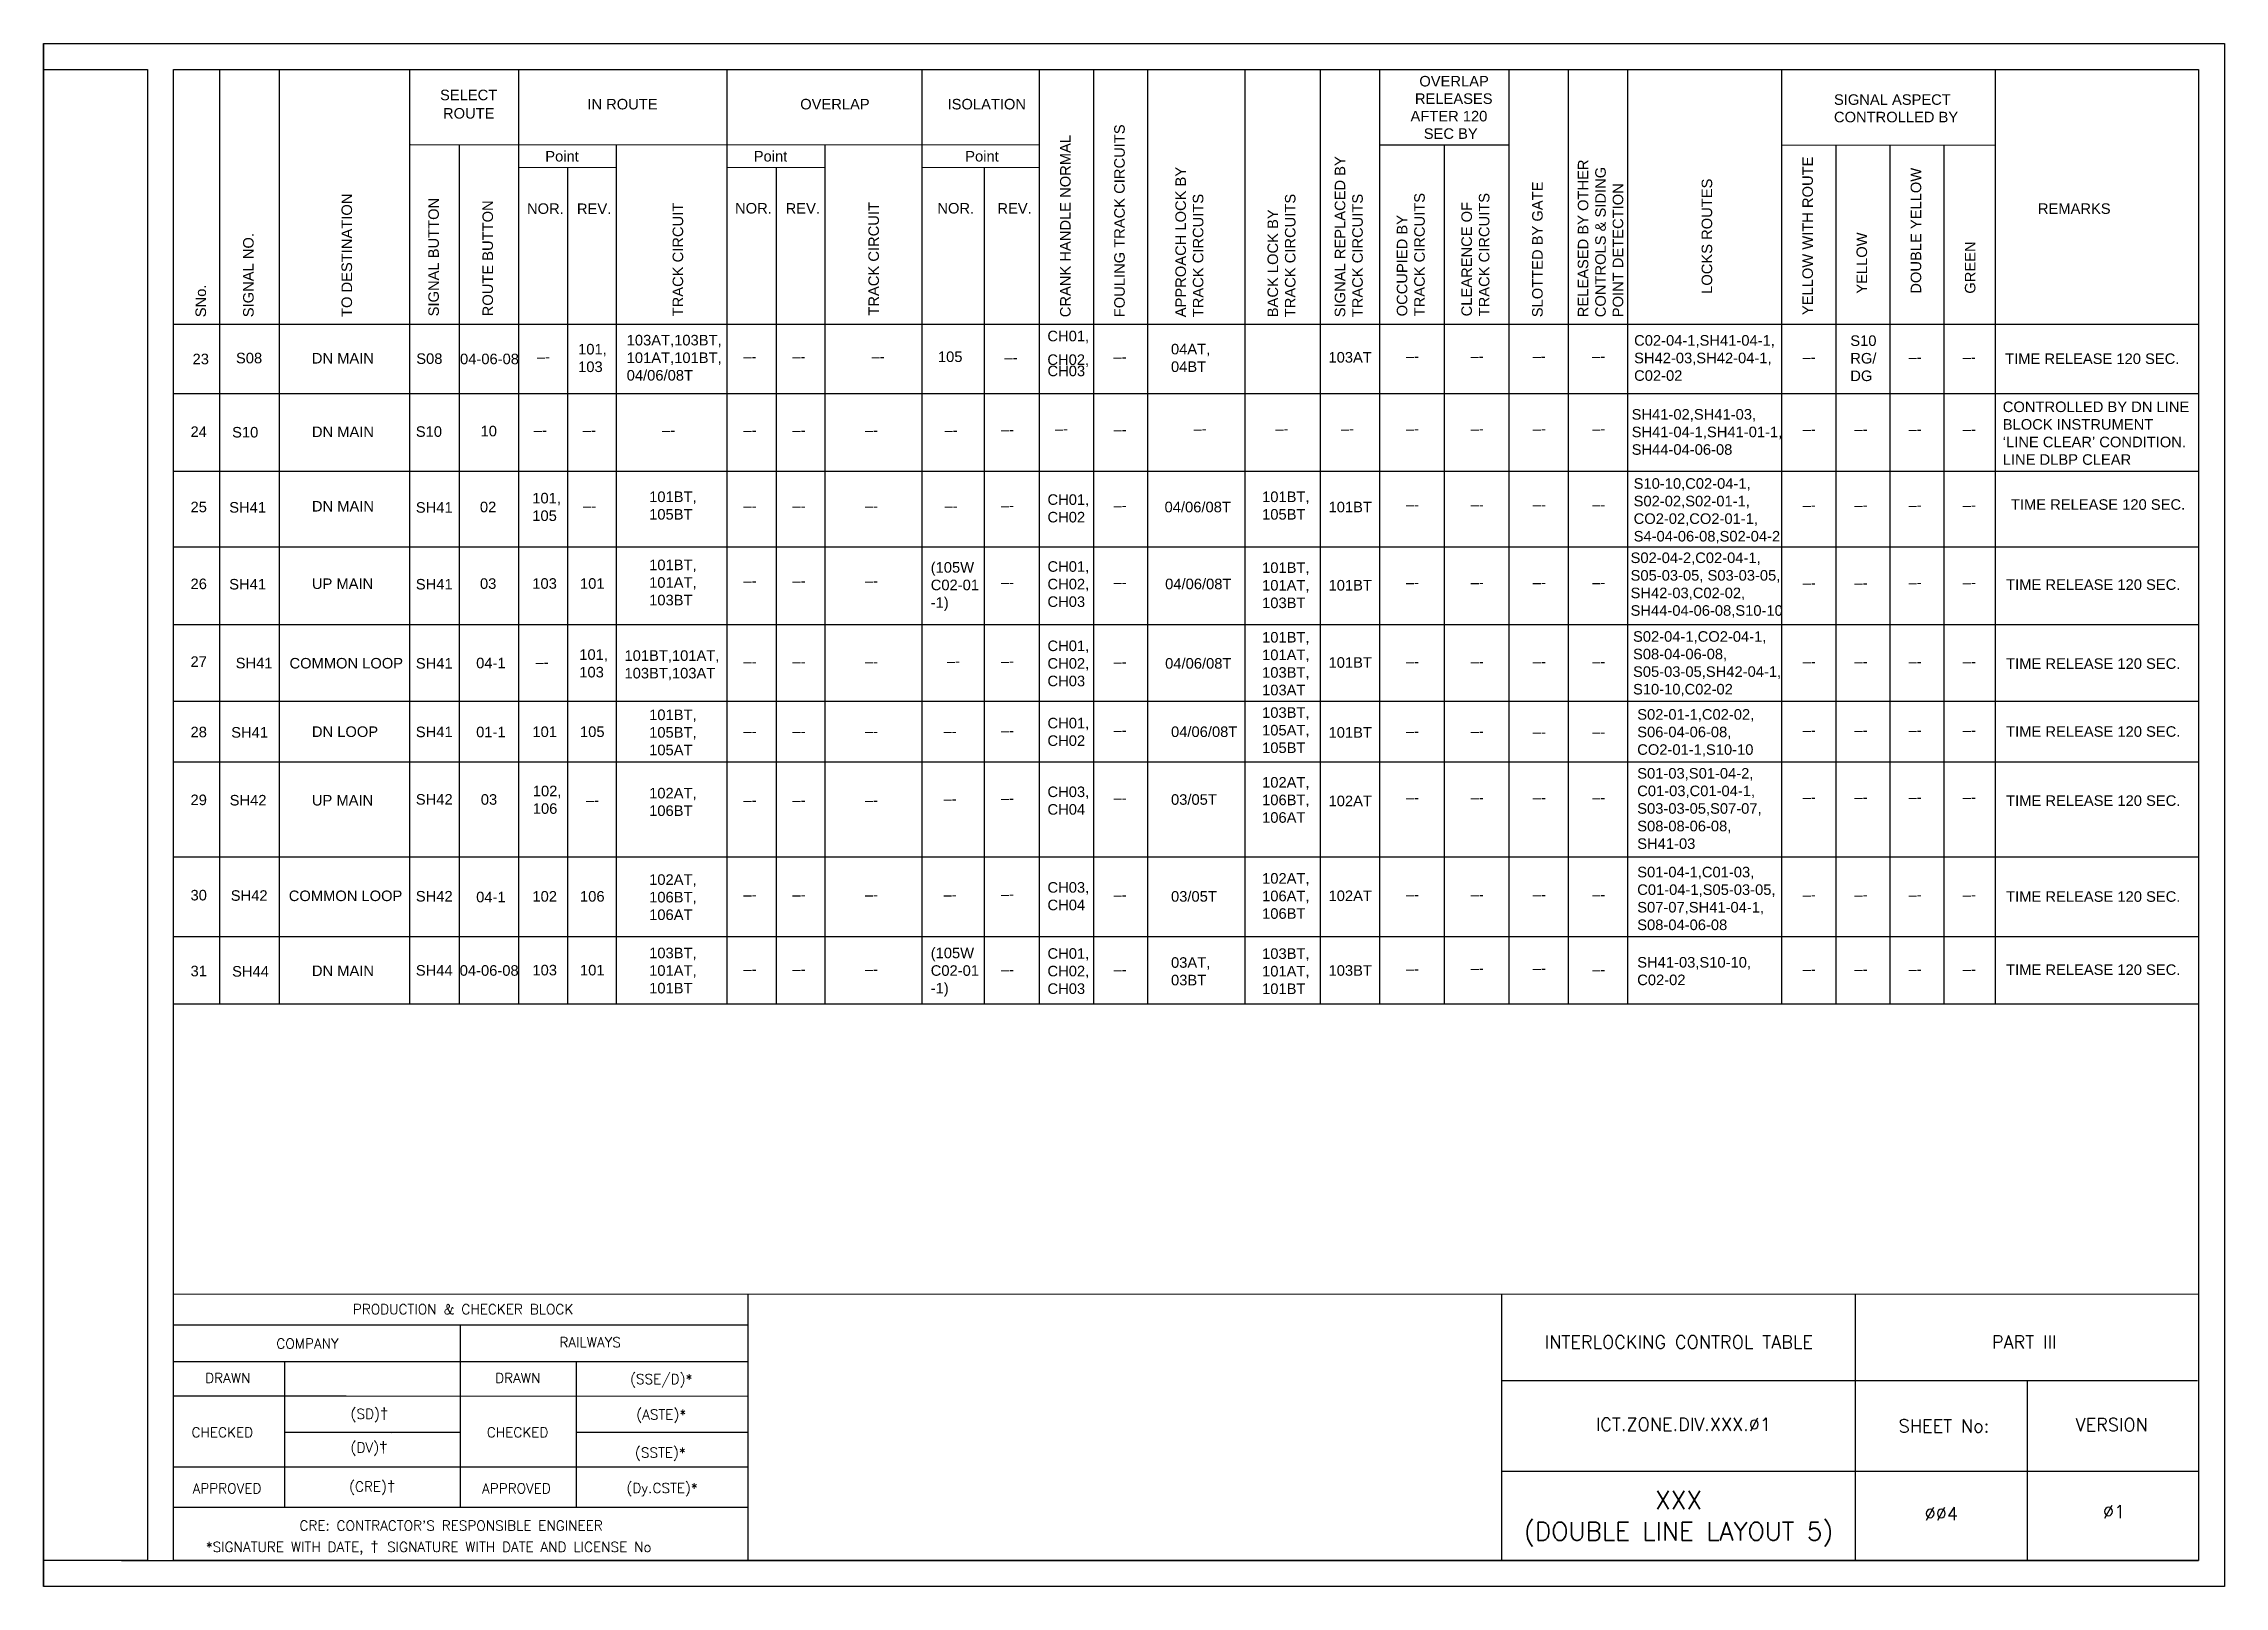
# Model space of a CAD drawing. Header units: inches. Extents: x -19 to 1640, y 43 to 732.
# Drawn here: x 1219.6 to 1639.6, y 42.8 to 339.8 of the extents above; entities that cross this region are included whole.
import ezdxf
from ezdxf.enums import TextEntityAlignment as Align

# ---------------------------------------------------------------- set-up
doc = ezdxf.new("R2010")
doc.units = ezdxf.units.IN
doc.header["$MEASUREMENT"] = 0
for name, color, linetype in [('PDF2_Text', 7, 'Continuous'), ('PDF3_Text', 7, 'Continuous'), ('PDF_Geometry', 7, 'Continuous'), ('PDF_Text', 7, 'Continuous')]:
    doc.layers.add(name, color=color, linetype=linetype)
doc.styles.add('PDF Arial', font='arial.ttf')
doc.styles.add('ROMANS', font='romans.shx', dxfattribs={"height": 2})

msp = doc.modelspace()

# ---------------------------------------------------------------- texts
at = {"style": 'ROMANS'}
for s, height, p in [('PRODUCTION & CHECKER BLOCK', 1.92, (1300.38, 96.2)), ('COMPANY', 1.92, (1270.42, 89.58)), ('RAILWAYS', 1.92, (1324.84, 89.84)), ('(SSE/D)*', 1.92, (1338.54, 82.75)), ('DRAWN', 1.92, (1255.07, 82.96)), ('DRAWN', 1.92, (1310.92, 82.96)), ('(ASTE)*', 1.92, (1338.54, 75.93)), ('CHECKED', 1.92, (1254.01, 72.5)), ('CHECKED', 1.92, (1310.88, 72.5)), ('(SSTE)*', 1.92, (1338.37, 68.6)), ('(Dy.CSTE)*', 1.92, (1338.7, 61.78)), ('APPROVED', 1.92, (1254.91, 61.7)), ('APPROVED', 1.92, (1310.65, 61.7)), ('XXX', 3.5, (1534.49, 59.48)), ("CRE: CONTRACTOR'S RESPONSIBLE ENGINEER", 1.92, (1298.07, 54.55)), ('(DOUBLE LINE LAYOUT 5)', 3.5, (1534.49, 53.45))]:
    msp.add_text(s, height=height, dxfattribs=at).set_placement(p, align=Align.MIDDLE_CENTER)
at = {"lineweight": -2, "style": 'ROMANS'}
for s, p in [('INTERLOCKING CONTROL TABLE', (1534.52, 89.87)), ('PART III', (1601.02, 89.87)), ('ICT.ZONE.DIV.XXX.Ø1', (1535.41, 74.03)), ('SHEET No:', (1585.59, 73.73)), ('VERSION', (1617.89, 73.96)), ('ØØ4 ', (1585.93, 56.87)), ('Ø1', (1618.35, 57.24))]:
    msp.add_text(s, height=2.5, dxfattribs=at).set_placement(p, align=Align.MIDDLE_CENTER)
at = {"char_height": 1.92, "attachment_point": 1, "style": 'ROMANS'}
for s, width, insert in [('(SD){\\fArial|b0|i0|c0|p34;\\H1.08333x;†}', 8.1172, (1278.7, 77.17)), ('(DV){\\fArial|b0|i0|c0|p34;\\H1.08333x;†}', 8.1172, (1278.7, 70.7)), ('(CRE){\\fArial|b0|i0|c0|p34;\\H1.08333x;†}', 8.1172, (1278.41, 63.17)), ('\\pi-5.76,l9.6,t9.6;*SIGNATURE WITH DATE, {\\fArial|b0|i0|c0|p34;\\H1.08333x;†  }SIGNATURE WITH DATE AND LICENSE No', 104.6362, (1246.99, 51.56))]:
    msp.add_mtext_dynamic_manual_height_columns(s, width=width, gutter_width=12.5, heights=[0], dxfattribs=dict(at, insert=insert))
at = {"layer": 'PDF2_Text', "attachment_point": 7, "style": 'PDF Arial'}
for s, insert, char_height in [('101,\\P103', (1322.53, 276.59), 2.03), ('103AT,103BT,\\P101AT,101BT,\\P04/06/08T', (1331.89, 274.95), 2.0298), ('CH01,', (1412.91, 282.16), 2.03), ('04AT,\\P04BT', (1436.71, 276.61), 2.03), ('C02-04-1,SH41-04-1,\\PSH42-03,SH42-04-1,\\PC02-02', (1525.91, 274.9), 2.0298), ('23', (1248.28, 278.08), 2.03), ('S08', (1256.64, 278.27), 2.03), ('S08', (1291.36, 278.16), 2.03), ('04-06-08', (1299.79, 278.1), 2.03), ('–-', (1314.59, 278.56), 2.03), ('–-', (1354.36, 278.6), 2.03), ('–-', (1363.8, 278.6), 2.03), ('–-', (1379.06, 278.6), 2.03), ('105', (1391.83, 278.52), 2.03), ('–-', (1404.64, 278.4), 2.03), ('CH02,', (1412.91, 277.61), 2.03), ('CH03', (1412.93, 275.79), 2.03), ('–-', (1425.63, 278.52), 2.03), ('103AT', (1467.04, 278.41), 2.03), ('–-', (1481.95, 278.68), 2.03), ('–-', (1494.41, 278.68), 2.03), ('–-', (1506.37, 278.68), 2.03), ('–-', (1517.83, 278.68), 2.03), ('–-', (1558.36, 278.49), 2.03), ('–-', (1578.76, 278.49), 2.03), ('–-', (1589.19, 278.49), 2.03), ('TIME RELEASE 120 SEC.', (1597.37, 278.14), 2.0298), ('CONTROLLED BY DN LINE\\PBLOCK INSTRUMENT \\P‘LINE CLEAR’ CONDITION.\\PLINE DLBP CLEAR', (1596.91, 258.73), 2.0298), ('S10', (1255.89, 263.99), 2.03), ('S10', (1291.28, 264.12), 2.03), ('10', (1303.75, 264.21), 2.03), ('–-', (1314, 264.44), 2.03), ('–-', (1323.44, 264.44), 2.03), ('–-', (1338.72, 264.44), 2.03), ('–-', (1354.37, 264.44), 2.03), ('–-', (1363.81, 264.44), 2.03), ('–-', (1377.76, 264.44), 2.03), ('–-', (1393.12, 264.44), 2.03), ('–-', (1403.96, 264.56), 2.03), ('–-', (1414.36, 264.7), 2.03), ('–-', (1425.65, 264.56), 2.03), ('–-', (1441.07, 264.7), 2.03), ('–-', (1456.82, 264.7), 2.03), ('–-', (1469.45, 264.7), 2.03), ('–-', (1481.97, 264.7), 2.03), ('–-', (1494.43, 264.7), 2.03), ('–-', (1506.39, 264.7), 2.03), ('–-', (1517.84, 264.7), 2.03), ('–-', (1558.38, 264.62), 2.03), ('–-', (1568.34, 264.62), 2.03), ('–-', (1578.77, 264.62), 2.03), ('–-', (1589.2, 264.62), 2.03), ('101,\\P105', (1313.71, 247.92), 2.03), ('101BT,\\P105BT', (1336.21, 248.18), 2.03), ('CH01,\\PCH02', (1412.93, 247.64), 2.03), ('101BT,\\P105BT', (1454.26, 248.18), 2.03), ('TIME RELEASE 120 SEC.', (1598.48, 250.07), 2.0298), ('SH41', (1255.34, 249.53), 2.03), ('SH41', (1291.28, 249.51), 2.03), ('02', (1303.62, 249.6), 2.03), ('–-', (1323.5, 249.83), 2.03), ('–-', (1354.37, 249.83), 2.03), ('–-', (1363.81, 249.83), 2.03), ('–-', (1377.76, 249.83), 2.03), ('–-', (1393.12, 249.83), 2.03), ('–-', (1403.96, 249.95), 2.03), ('–-', (1425.65, 249.95), 2.03), ('04/06/08T', (1435.48, 249.59), 2.03), ('101BT', (1467.06, 249.59), 2.03), ('–-', (1481.97, 250.09), 2.03), ('–-', (1494.43, 250.09), 2.03), ('–-', (1506.39, 250.09), 2.03), ('–-', (1517.84, 250.09), 2.03), ('–-', (1558.38, 250.01), 2.03), ('–-', (1568.34, 250.01), 2.03), ('–-', (1578.77, 250.01), 2.03), ('–-', (1589.2, 250.01), 2.03), ('101BT,\\P101AT,\\P103BT', (1336.21, 231.68), 2.03), ('(105W\\PC02-01\\P-1)', (1390.44, 230.62), 2.03), ('CH01,\\PCH02,\\PCH03', (1412.93, 231.37), 2.03), ('101BT,\\P101AT,\\P103BT', (1454.26, 231.14), 2.03), ('SH41', (1255.34, 234.73), 2.03), ('SH41', (1291.28, 234.73), 2.03), ('03', (1303.63, 234.85), 2.03), ('103', (1313.71, 234.87), 2.03), ('101', (1322.9, 234.87), 2.03), ('–-', (1354.37, 235.43), 2.03), ('–-', (1363.81, 235.43), 2.03), ('–-', (1377.76, 235.43), 2.03), ('–-', (1403.96, 235.14), 2.03), ('–-', (1425.65, 235.14), 2.03), ('04/06/08T', (1435.59, 234.78), 2.03), ('101BT', (1467.06, 234.53), 2.03), ('–-', (1481.97, 235.13), 2.03), ('–-', (1494.43, 235.13), 2.03), ('–-', (1506.39, 235.13), 2.03), ('–-', (1517.84, 235.13), 2.03), ('–-', (1558.38, 235.04), 2.03), ('–-', (1568.34, 235.04), 2.03), ('–-', (1578.77, 235.12), 2.03), ('–-', (1589.2, 235.12), 2.03), ('TIME RELEASE 120 SEC.', (1597.56, 234.66), 2.0298), ('101,\\P103', (1322.76, 217.8), 2.03), ('CH01,\\PCH02,\\PCH03', (1412.93, 216.1), 2.03), ('101BT,\\P101AT,\\P103BT,\\P103AT', (1454.26, 214.36), 2.03), ('SH41', (1256.59, 219.55), 2.03), ('SH41', (1291.28, 219.5), 2.03), ('04-1', (1302.9, 219.56), 2.03), ('–-', (1314.35, 219.77), 2.03), ('–-', (1354.37, 219.86), 2.03), ('–-', (1363.81, 219.86), 2.03), ('–-', (1377.76, 219.86), 2.03), ('–-', (1393.57, 219.98), 2.03), ('–-', (1403.96, 219.98), 2.03), ('–-', (1425.65, 219.83), 2.03), ('04/06/08T', (1435.59, 219.49), 2.03), ('101BT', (1467.06, 219.66), 2.03), ('–-', (1481.97, 219.89), 2.03), ('–-', (1494.43, 219.89), 2.03), ('–-', (1506.39, 219.89), 2.03), ('–-', (1517.84, 219.89), 2.03), ('–-', (1558.38, 219.88), 2.03), ('–-', (1568.34, 219.88), 2.03), ('–-', (1578.77, 219.88), 2.03), ('–-', (1589.2, 219.88), 2.03), ('TIME RELEASE 120 SEC.', (1597.56, 219.45), 2.0298), ('101BT,\\P105BT,\\P105AT', (1336.21, 202.82), 2.03), ('CH01,\\PCH02', (1412.93, 204.61), 2.03), ('103BT,\\P105AT,\\P105BT', (1454.26, 203.25), 2.03), ('SH41', (1255.72, 206.21), 2.03), ('SH41', (1291.28, 206.3), 2.03), ('01-1', (1302.9, 206.28), 2.03), ('101', (1313.73, 206.33), 2.03), ('105', (1322.9, 206.33), 2.03), ('–-', (1354.37, 206.45), 2.03), ('–-', (1363.81, 206.45), 2.03), ('–-', (1377.76, 206.45), 2.03), ('–-', (1392.93, 206.45), 2.03), ('–-', (1403.96, 206.6), 2.03), ('–-', (1425.65, 206.67), 2.03), ('04/06/08T', (1436.72, 206.33), 2.03), ('101BT', (1467.06, 206.2), 2.03), ('–-', (1481.97, 206.47), 2.03), ('–-', (1494.43, 206.47), 2.03), ('–-', (1506.39, 206.32), 2.03), ('–-', (1517.84, 206.32), 2.03), ('–-', (1558.38, 206.67), 2.03), ('–-', (1568.34, 206.67), 2.03), ('–-', (1578.77, 206.67), 2.03), ('–-', (1589.2, 206.67), 2.03), ('TIME RELEASE 120 SEC.', (1597.56, 206.37), 2.0298), ('102AT,\\P106BT,\\P106AT', (1454.26, 189.82), 2.03), ('SH42', (1255.42, 193.15), 2.03), ('SH42', (1291.28, 193.31), 2.03), ('03', (1303.79, 193.29), 2.03), ('102,\\P106', (1313.8, 191.54), 2.03), ('–-', (1324.05, 193.21), 2.03), ('102AT,\\P106BT', (1336.21, 191.13), 2.03), ('–-', (1354.37, 193.21), 2.03), ('–-', (1363.81, 193.21), 2.03), ('–-', (1377.76, 193.21), 2.03), ('–-', (1392.93, 193.44), 2.03), ('–-', (1403.96, 193.56), 2.03), ('CH03,\\PCH04', (1412.93, 191.38), 2.03), ('–-', (1425.65, 193.62), 2.03), ('03/05T', (1436.72, 193.28), 2.03), ('102AT', (1467.06, 193.01), 2.03), ('–-', (1481.97, 193.7), 2.03), ('–-', (1494.43, 193.7), 2.03), ('–-', (1506.39, 193.7), 2.03), ('–-', (1517.84, 193.7), 2.03), ('–-', (1558.38, 193.77), 2.03), ('–-', (1568.34, 193.77), 2.03), ('–-', (1578.77, 193.77), 2.03), ('–-', (1589.2, 193.77), 2.03), ('TIME RELEASE 120 SEC.', (1597.56, 193.07), 2.0298), ('SH42', (1255.63, 174.8), 2.03), ('SH42', (1291.28, 174.66), 2.03), ('04-1', (1302.9, 174.51), 2.03), ('102', (1313.73, 174.64), 2.03), ('106', (1322.9, 174.64), 2.03), ('102AT,\\P106BT,\\P106AT', (1336.21, 171.1), 2.03), ('CH03,\\PCH04', (1412.93, 172.98), 2.03), ('03/05T', (1436.72, 174.63), 2.03), ('102AT,\\P106AT,\\P106BT', (1454.26, 171.33), 2.03), ('102AT', (1467.06, 174.75), 2.03), ('TIME RELEASE 120 SEC.', (1597.56, 174.6), 2.0298), ('–-', (1354.37, 175), 2.03), ('–-', (1363.81, 175), 2.03), ('–-', (1377.76, 175), 2.03), ('–-', (1392.93, 175), 2.03), ('–-', (1403.96, 175.12), 2.03), ('–-', (1425.65, 174.97), 2.03), ('–-', (1481.97, 175.02), 2.03), ('–-', (1494.43, 175.02), 2.03), ('–-', (1506.39, 175.02), 2.03), ('–-', (1517.84, 175.02), 2.03), ('–-', (1558.38, 174.99), 2.03), ('–-', (1568.34, 174.99), 2.03), ('–-', (1578.77, 174.99), 2.03), ('–-', (1589.2, 174.99), 2.03), ('103BT,\\P101AT,\\P101BT', (1336.21, 156.97), 2.03), ('(105W\\PC02-01\\P-1)', (1390.44, 156.39), 2.03), ('CH01,\\PCH02,\\PCH03', (1412.93, 156.87), 2.03), ('03AT,\\P03BT', (1436.72, 158.52), 2.03), ('103BT,\\P101AT,\\P101BT', (1454.26, 156.85), 2.03), ('SH44', (1255.89, 160.2), 2.03), ('SH44', (1291.28, 160.39), 2.03), ('04-06-08', (1299.73, 160.37), 2.03), ('103', (1313.73, 160.44), 2.03), ('101', (1322.9, 160.44), 2.03), ('–-', (1354.37, 160.64), 2.03), ('–-', (1363.81, 160.64), 2.03), ('–-', (1377.76, 160.64), 2.03), ('–-', (1403.96, 160.61), 2.03), ('–-', (1425.65, 160.61), 2.03), ('103BT', (1467.06, 160.37), 2.03), ('–-', (1481.97, 160.73), 2.03), ('–-', (1494.43, 160.84), 2.03), ('–-', (1506.39, 160.84), 2.03), ('–-', (1517.84, 160.59), 2.03), ('–-', (1558.38, 160.66), 2.03), ('–-', (1568.34, 160.66), 2.03), ('–-', (1578.77, 160.66), 2.03), ('–-', (1589.2, 160.66), 2.03), ('TIME RELEASE 120 SEC.', (1597.56, 160.52), 2.0298)]:
    msp.add_mtext(s, dxfattribs=dict(at, insert=insert, char_height=char_height))
for s, insert, char_height, width in [('S10\\PRG/\\PDG', (1567.54, 274.85), 2.03, 7.0406), ('101BT,101AT,\\P103BT,103AT', (1331.46, 217.26), 2.0298, 17.4792)]:
    msp.add_mtext(s, dxfattribs=dict(at, insert=insert, char_height=char_height, width=width))
at = {"layer": 'PDF3_Text', "char_height": 2.0298, "attachment_point": 7, "style": 'PDF Arial'}
for s, insert in [('SH41-02,SH41-03,\\PSH41-04-1,SH41-01-1,\\PSH44-04-06-08', (1525.44, 260.66)), ('S10-10,C02-04-1,\\PS02-02,S02-01-1, \\PCO2-02,CO2-01-1,\\PS4-04-06-08,S02-04-2', (1525.82, 243.62)), ('S02-04-2,C02-04-1,\\PS05-03-05, S03-03-05,\\PSH42-03,C02-02, \\PSH44-04-06-08,S10-10', (1525.23, 229.32)), ('S02-04-1,CO2-04-1,\\PS08-04-06-08,\\PS05-03-05,SH42-04-1,\\PS10-10,C02-02', (1525.7, 214.17)), ('S02-01-1,C02-02,\\PS06-04-06-08,\\PCO2-01-1,S10-10', (1526.51, 202.55)), ('S01-03,S01-04-2,\\PC01-03,C01-04-1,\\PS03-03-05,S07-07,\\PS08-08-06-08,\\PSH41-03', (1526.51, 184.79)), ('S01-04-1,C01-03,\\PC01-04-1,S05-03-05,\\PS07-07,SH41-04-1,\\PS08-04-06-08', (1526.51, 169.16)), ('SH41-03,S10-10,\\PC02-02', (1526.51, 158.56))]:
    msp.add_mtext(s, dxfattribs=dict(at, insert=insert))
at = {"layer": 'PDF_Text', "attachment_point": 7, "style": 'PDF Arial'}
for s, insert, char_height in [('OVERLAP', (1484.55, 331.57), 2.027), ('SELECT', (1295.94, 328.92), 2.027), ('IN ROUTE', (1324.31, 327.15), 2.027), ('OVERLAP', (1365.31, 327.15), 2.027), ('ISOLATION', (1393.69, 327.15), 2.027), ('RELEASES', (1483.7, 328.21), 2.027), ('SIGNAL ASPECT', (1564.4, 328.03), 2.0273), ('ROUTE', (1296.51, 325.38), 2.027), ('AFTER 120', (1482.85, 324.84), 2.027), ('SEC BY', (1485.4, 321.48), 2.027), ('CONTROLLED BY', (1564.4, 324.67), 2.0273), ('Point', (1316.21, 317.12), 2.027), ('Point', (1356.36, 317.12), 2.027), ('Point', (1397.09, 317.12), 2.027), ('NOR.', (1312.69, 307.04), 2.027), ('REV.', (1322.31, 307.04), 2.027), ('NOR.', (1352.76, 307.11), 2.027), ('REV.', (1362.5, 307.11), 2.027), ('NOR.', (1391.72, 307.11), 2.027), ('REV.', (1403.28, 307.11), 2.027), ('REMARKS', (1603.68, 307.04), 2.027), ('DN MAIN', (1271.25, 278.26), 2.027), ('24', (1247.89, 264.12), 2.027), ('DN MAIN', (1271.27, 264.1), 2.027), ('25', (1247.89, 249.6), 2.027), ('DN MAIN', (1271.27, 249.77), 2.027), ('26', (1247.89, 234.8), 2.027), ('UP MAIN', (1271.27, 234.83), 2.027), ('27', (1247.89, 219.86), 2.027), ('COMMON LOOP', (1266.95, 219.52), 2.0273), ('28', (1247.89, 206.28), 2.027), ('DN LOOP', (1271.27, 206.34), 2.027), ('29', (1247.89, 193.22), 2.027), ('UP MAIN', (1271.27, 193.14), 2.027), ('30', (1247.89, 174.87), 2.027), ('COMMON LOOP', (1266.81, 174.74), 2.0273), ('31', (1247.89, 160.27), 2.027), ('DN MAIN', (1271.27, 160.34), 2.027)]:
    msp.add_mtext(s, dxfattribs=dict(at, insert=insert, char_height=char_height))
at = {"layer": 'PDF_Text', "attachment_point": 7, "rotation": 90, "style": 'PDF Arial'}
for s, insert, char_height in [('FOULING TRACK CIRCUITS', (1427.84, 287.17), 2.0273), ('CRANK HANDLE NORMAL', (1417.41, 287.17), 2.0273), ('APPROACH LOCK BY', (1439.62, 287.17), 2.0273), ('SIGNAL REPLACED BY', (1470.31, 287.17), 2.0273), ('RELEASED BY OTHER', (1517.12, 287.17), 2.0273), ('CONTROLS & SIDING', (1520.48, 287.17), 2.0273), ('YELLOW WITH ROUTE', (1560.37, 287.58), 2.0273), ('DOUBLE YELLOW', (1581.23, 291.7), 2.0273), ('TRACK CIRCUITS', (1485.62, 287.34), 2.0273), ('TRACK CIRCUITS', (1498.07, 287.34), 2.0273), ('SLOTTED BY GATE', (1508.33, 287.17), 2.0273), ('POINT DETECTION', (1523.84, 287.17), 2.0273), ('LOCKS ROUTES', (1540.97, 291.67), 2.0273), ('TO DESTINATION', (1279.02, 287.22), 2.0273), ('SIGNAL BUTTON', (1295.74, 287.34), 2.0273), ('ROUTE BUTTON', (1306.17, 287.34), 2.0273), ('TRACK CIRCUIT', (1342.79, 287.34), 2.0273), ('TRACK CIRCUIT', (1380.49, 287.48), 2.0273), ('TRACK CIRCUITS', (1442.98, 287.17), 2.0273), ('BACK LOCK BY', (1457.36, 287.17), 2.0273), ('TRACK CIRCUITS', (1460.72, 287.17), 2.0273), ('TRACK CIRCUITS', (1473.68, 287.17), 2.0273), ('OCCUPIED BY', (1482.26, 287.34), 2.0273), ('CLEARENCE OF', (1494.7, 287.34), 2.0273), ('SIGNAL NO.', (1260.07, 287.17), 2.027), ('YELLOW', (1570.8, 291.7), 2.027), ('GREEN', (1591.67, 291.7), 2.027), ('SNo.', (1250.9, 287.17), 2.027)]:
    msp.add_mtext(s, dxfattribs=dict(at, insert=insert, char_height=char_height))

# ---------------------------------------------------------------- blocks, each defined once
blk = doc.blocks.new('A$C1B685902')
at = {"color": 7}
blk.add_line((0, 297), (0, 0), dxfattribs=at)
for points in [[(0, 297), (420, 297), (420, 0), (0, 0)], [(25, 292), (415, 292), (415, 5), (25, 5)]]:
    blk.add_lwpolyline(points, close=True, dxfattribs=at)
blk.add_lwpolyline([(0, 292), (20, 292), (20, 5), (0, 5)], dxfattribs=at)

# ---------------------------------------------------------------- linework, layer by layer
for p, q in [((1253.49, 334.84), (1253.49, 154.91)), ((1264.94, 334.84), (1264.94, 154.91)), ((1290.03, 334.84), (1290.03, 154.91)), ((1311.04, 334.84), (1311.04, 154.91)), ((1351.19, 334.84), (1351.19, 154.91)), ((1388.76, 334.84), (1388.76, 154.91)), ((1411.34, 334.84), (1411.34, 154.91)), ((1421.77, 334.84), (1421.77, 154.91)), ((1432.2, 334.84), (1432.2, 154.91)), ((1450.96, 334.84), (1450.96, 154.91)), ((1465.42, 334.84), (1465.42, 154.91)), ((1476.86, 334.84), (1476.86, 154.91)), ((1501.76, 334.84), (1501.76, 154.91)), ((1513.2, 334.84), (1513.2, 154.91)), ((1524.64, 334.84), (1524.64, 154.91)), ((1554.29, 334.84), (1554.29, 154.91)), ((1595.47, 334.84), (1595.47, 154.91)), ((1411.34, 320.3), (1290.24, 320.33)), ((1299.6, 320.4), (1299.6, 154.91)), ((1329.89, 320.33), (1329.89, 154.91)), ((1370.04, 320.4), (1370.04, 154.91)), ((1501.76, 320.28), (1476.86, 320.29)), ((1489.31, 320.4), (1489.31, 154.91)), ((1595.47, 320.26), (1554.29, 320.27)), ((1564.73, 320.26), (1564.73, 154.91)), ((1575.16, 320.26), (1575.16, 154.91)), ((1585.59, 320.26), (1585.59, 154.91)), ((1320.46, 316.05), (1320.46, 154.91)), ((1360.68, 315.98), (1360.68, 154.91)), ((1400.76, 315.98), (1400.76, 154.91)), ((1634.59, 285.76), (1244.59, 285.76)), ((1634.59, 272.43), (1244.59, 272.43)), ((1634.59, 257.45), (1244.59, 257.45)), ((1634.59, 242.88), (1244.59, 242.88)), ((1634.59, 227.97), (1244.59, 227.97)), ((1634.59, 213.17), (1244.59, 213.17)), ((1634.59, 201.49), (1244.59, 201.49)), ((1634.59, 183.23), (1244.59, 183.23)), ((1634.59, 167.87), (1244.59, 167.87)), ((1634.59, 154.91), (1244.59, 154.91)), ((1244.61, 99.11), (1634.59, 99.19)), ((1355.2, 99.19), (1355.2, 47.85)), ((1277.85, 93.14), (1244.6, 93.14)), ((1355.2, 93.13), (1277.85, 93.14)), ((1299.81, 93.14), (1299.81, 58.04)), ((1277.85, 86.1), (1244.6, 86.1)), ((1266.04, 58.04), (1266.04, 86.1)), ((1355.2, 86.09), (1277.85, 86.1)), ((1322.25, 58.04), (1322.25, 86.09)), ((1601.63, 82.47), (1601.63, 47.85)), ((1277.85, 79.43), (1244.6, 79.43)), ((1355.2, 79.42), (1277.85, 79.43)), ((1299.81, 72.45), (1266.04, 72.45)), ((1286.5, 72.3), (1286.5, 72.3)), ((1355.2, 72.45), (1322.25, 72.45)), ((1277.85, 65.78), (1244.6, 65.79)), ((1355.2, 65.78), (1277.85, 65.78)), ((1277.85, 58.04), (1244.6, 58.04)), ((1355.2, 58.04), (1277.84, 58.04))]:
    msp.add_line(p, q)
at = {"lineweight": -2}
for p, q in [((1500.45, 47.85), (1500.45, 99.19)), ((1500.45, 82.47), (1634.41, 82.47)), ((1500.45, 65.02), (1634.59, 65.02))]:
    msp.add_line(p, q, dxfattribs=at)
at = {"linetype": 'Continuous', "lineweight": -2}
for p, q in [((1568.53, 47.85), (1568.53, 99.19)), ((1234.59, 47.85), (1516.59, 47.85)), ((1234.59, 47.85), (1634.59, 47.85))]:
    msp.add_line(p, q, dxfattribs=at)
at = {"layer": 'PDF_Geometry', "lineweight": 15}
for points in [[(1264.94, 220.53), (1264.94, 334.91)], [(1290.03, 220.53), (1290.03, 334.91)], [(1501.76, 320.4), (1501.76, 334.84)], [(1513.2, 320.4), (1513.2, 334.84)], [(1524.64, 320.4), (1524.64, 334.84)], [(1290.24, 320.33), (1311.11, 320.33)], [(1311.11, 320.33), (1411.41, 320.33)], [(1476.93, 320.33), (1501.83, 320.33)], [(1501.76, 316.05), (1501.76, 320.4)], [(1513.2, 316.05), (1513.2, 320.4)], [(1524.64, 316.05), (1524.64, 320.4)], [(1311.11, 315.98), (1329.96, 315.98)], [(1320.46, 285.83), (1320.46, 316.05)], [(1351.26, 315.98), (1370.11, 315.98)], [(1388.76, 315.98), (1411.41, 315.98)], [(1501.76, 285.83), (1501.76, 316.05)], [(1513.2, 285.83), (1513.2, 316.05)], [(1524.64, 285.83), (1524.64, 316.05)], [(1411.34, 220.53), (1411.34, 285.76)], [(1421.77, 220.53), (1421.77, 285.76)]]:
    msp.add_lwpolyline(points, dxfattribs=at)

# ---------------------------------------------------------------- block references
msp.add_blockref('A$C1B685902', (1219.59, 42.85))

msp.set_redraw_order([(e.dxf.handle, doc.entitydb.next_handle()) for e in msp.query("TEXT MTEXT ATTDEF DIMENSION ARC_DIMENSION")])  # texts and dimensions are drawn at this point

doc.saveas('drawing.dxf')
